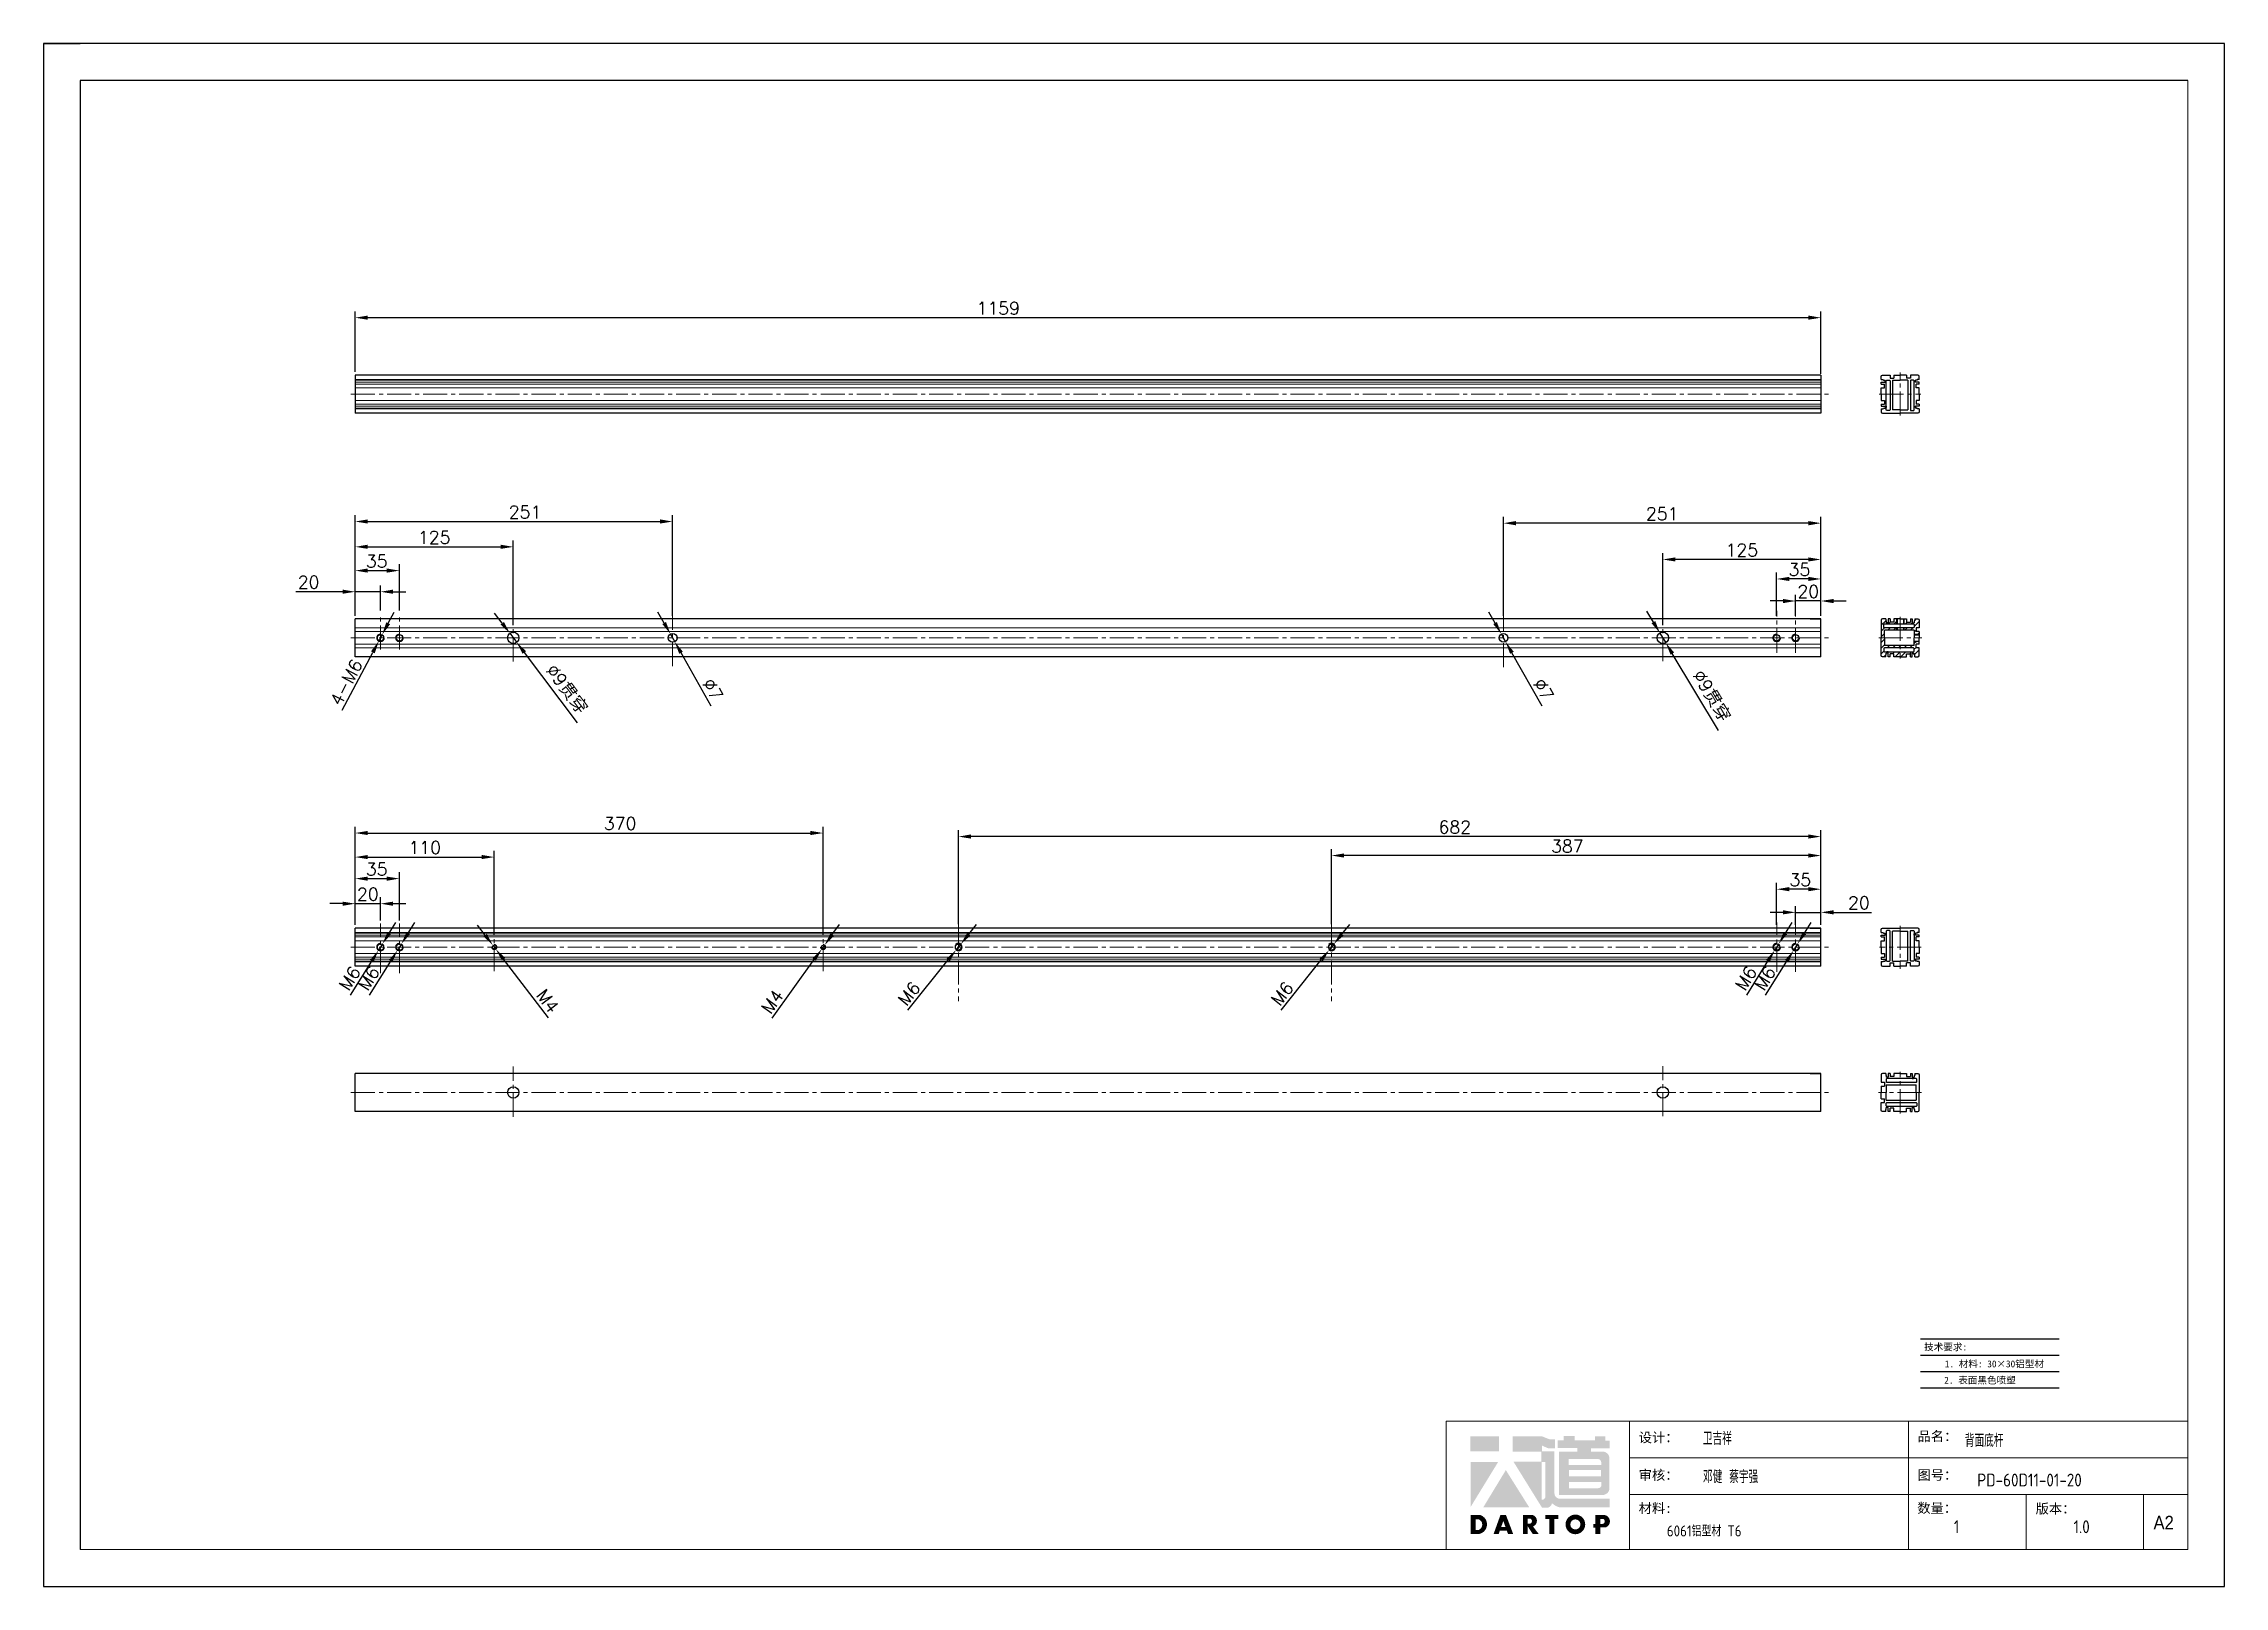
# Model space of a CAD drawing. Header units: millimetres. Extents: x -30327 to 34858, y 4015 to 75103.
# Drawn here: x 26326 to 28050, y 34374 to 35593 of the extents above; entities that cross this region are included whole.
import ezdxf
from ezdxf.enums import TextEntityAlignment as Align

# ---------------------------------------------------------------- set-up
doc = ezdxf.new("R2010")
doc.units = ezdxf.units.MM
doc.linetypes.add('CENTER2', pattern=[28.575, 19.05, -3.175, 3.175, -3.175])
doc.layers.add('A-TITLEBLOCK', color=7, linetype='Continuous', lineweight=18)
doc.layers.add('cen', color=1, linetype='CENTER2', lineweight=9)
for name, color, linetype in [('print', 30, 'Continuous'), ('red', 1, 'CENTER2'), ('yellow', 2, 'Continuous')]:
    doc.layers.add(name, color=color, linetype=linetype)
doc.styles.add('GB', font='GBENOR.SHX', dxfattribs={"bigfont": 'gbcbig.shx'})
doc.styles.add('HZ', font='')
doc.styles.add('SLDTEXTSTYLE0', font='simfang.ttf', dxfattribs={"bigfont": 'bigfont'})
doc.styles.add('SLDTEXTSTYLE1', font='Gothic.ttf', dxfattribs={"width": 0.913})
doc.styles.get("Standard").update_dxf_attribs({"font": 'txt', "bigfont": 'gbcbig.shx'})
doc.styles.get('HZ').set_extended_font_data('SimSun')
doc.dimstyles.new('1-4', dxfattribs={"dimscale": 4, "dimtxt": 2.5, "dimasz": 2.5, "dimexe": 1.25, "dimexo": 0.625, "dimtad": 1, "dimdsep": 46, "dimtxsty": 'Standard', "dimcen": 2.5, "dimadec": 0, "dimazin": 0, "dimtfac": 1, "dimtmove": 0, "dimatfit": 3, "dimfxl": 0, "dimarcsym": 0})

msp = doc.modelspace()

# ---------------------------------------------------------------- texts
at = {"style": 'HZ'}
for s, height, p in [('技术要求:', 5.41769, (27830.0118, 34562.8068)), ('    2. 表面黑色喷塑          ', 5.417685, (27868.2613, 34536.5627)), ('     1. 材料: 30×30铝型材  ', 5.417685, (27863.0555, 34549.4619))]:
    msp.add_text(s, height=height, dxfattribs=at).set_placement(p, align=Align.MIDDLE_CENTER)

# ---------------------------------------------------------------- blocks, each defined once
blk = doc.blocks.new('*D1599')
at = {"layer": 'Defpoints', "color": 0}
for p in [(26694.7, 35126.9), (26700.1, 35119.7)]:
    blk.add_point(p, dxfattribs=at)
at = {"layer": 'yellow', "color": 0, "lineweight": -2}
for p, q in [((26688.7, 35134.8), (26682.6, 35142.8)), ((26694.7, 35126.9), (26700.1, 35119.7)), ((26748.2, 35056.2), (26706.2, 35111.7))]:
    blk.add_line(p, q, dxfattribs=at)
at = {"layer": 'yellow', "color": 0}
for points in [[(26690, 35135.8), (26687.3, 35133.8), (26694.7, 35126.9)], [(26707.5, 35112.7), (26704.8, 35110.7), (26700.1, 35119.7)]]:
    blk.add_solid(points, dxfattribs=at)
at = {"layer": 'yellow', "color": 0, "lineweight": 9, "insert": (26739.6, 35082.5), "char_height": 10, "attachment_point": 5, "rotation": 307.1356}
blk.add_mtext('%%C9{\\fSimSun|b0|i0|c134|p2;贯穿}', dxfattribs=at)
blk = doc.blocks.new('*D1600')
at = {"layer": 'Defpoints', "color": 0}
for p in [(27711.4, 34906.3), (27711.4, 34893.9), (27731.4, 34893.9)]:
    blk.add_point(p, dxfattribs=at)
at = {"layer": 'yellow', "color": 0, "lineweight": -2}
for p, q in [((27701.4, 34906.3), (27691.4, 34906.3)), ((27711.4, 34896.4), (27711.4, 34911.3)), ((27711.4, 34906.3), (27731.4, 34906.3)), ((27731.4, 34896.4), (27731.4, 34911.3)), ((27741.4, 34906.3), (27771.4, 34906.3))]:
    blk.add_line(p, q, dxfattribs=at)
at = {"layer": 'yellow', "color": 0}
for points in [[(27701.4, 34908), (27701.4, 34904.7), (27711.4, 34906.3)], [(27741.4, 34908), (27741.4, 34904.7), (27731.4, 34906.3)]]:
    blk.add_solid(points, dxfattribs=at)
at = {"layer": 'yellow', "color": 0, "lineweight": 9, "insert": (27761.4, 34913.8), "char_height": 10, "attachment_point": 5}
blk.add_mtext('20', dxfattribs=at)
blk = doc.blocks.new('*D1601')
at = {"layer": 'Defpoints', "color": 0}
for p in [(27709.8, 34876.3), (27713, 34881.4)]:
    blk.add_point(p, dxfattribs=at)
at = {"layer": 'yellow', "color": 0, "lineweight": -2}
for p, q in [((27718.3, 34889.9), (27723.6, 34898.3)), ((27687.7, 34841), (27704.5, 34867.8)), ((27713, 34881.4), (27709.8, 34876.3))]:
    blk.add_line(p, q, dxfattribs=at)
at = {"layer": 'yellow', "color": 0}
for points in [[(27716.9, 34890.8), (27719.7, 34889), (27713, 34881.4)], [(27703.1, 34868.7), (27705.9, 34867), (27709.8, 34876.3)]]:
    blk.add_solid(points, dxfattribs=at)
at = {"layer": 'yellow', "color": 0, "lineweight": 9, "insert": (27687.1, 34854.2), "char_height": 10, "attachment_point": 5, "rotation": 57.9105}
blk.add_mtext('M6', dxfattribs=at)
blk = doc.blocks.new('*D1602')
at = {"layer": 'Defpoints', "color": 0}
for p in [(26591, 35120.6), (26593.8, 35125.9)]:
    blk.add_point(p, dxfattribs=at)
at = {"layer": 'yellow', "color": 0, "lineweight": -2}
for p, q in [((26598.5, 35134.8), (26603.2, 35143.6)), ((26562.1, 35066.1), (26586.3, 35111.8)), ((26593.8, 35125.9), (26591, 35120.6))]:
    blk.add_line(p, q, dxfattribs=at)
at = {"layer": 'yellow', "color": 0}
for points in [[(26597, 35135.5), (26600, 35134), (26593.8, 35125.9)], [(26584.9, 35112.6), (26587.8, 35111), (26591, 35120.6)]]:
    blk.add_solid(points, dxfattribs=at)
at = {"layer": 'yellow', "color": 0, "lineweight": 9, "insert": (26565.3, 35088.1), "char_height": 10, "attachment_point": 5, "rotation": 62.0761}
blk.add_mtext('4-M6', dxfattribs=at)
blk = doc.blocks.new('*D1603')
at = {"layer": 'Defpoints', "color": 0}
for p in [(27604.1, 35127.1), (27608.7, 35119.4)]:
    blk.add_point(p, dxfattribs=at)
at = {"layer": 'yellow', "color": 0, "lineweight": -2}
for p, q in [((27598.9, 35135.7), (27593.8, 35144.3)), ((27604.1, 35127.1), (27608.7, 35119.4)), ((27650.5, 35050.1), (27613.9, 35110.9))]:
    blk.add_line(p, q, dxfattribs=at)
at = {"layer": 'yellow', "color": 0}
for points in [[(27600.4, 35136.5), (27597.5, 35134.8), (27604.1, 35127.1)], [(27615.3, 35111.7), (27612.5, 35110), (27608.7, 35119.4)]]:
    blk.add_solid(points, dxfattribs=at)
at = {"layer": 'yellow', "color": 0, "lineweight": 9, "insert": (27644.8, 35077.2), "char_height": 10, "attachment_point": 5, "rotation": 301.0872}
blk.add_mtext('∅9{\\fSimSun|b0|i0|c134|p2;贯穿}', dxfattribs=at)
blk = doc.blocks.new('*D1604')
at = {"layer": 'Defpoints', "color": 0}
for p in [(27711.4, 35152.4), (27711.4, 35138.3), (27731.4, 35138.3)]:
    blk.add_point(p, dxfattribs=at)
at = {"layer": 'yellow', "color": 0, "lineweight": -2}
for p, q in [((27701.4, 35152.4), (27691.4, 35152.4)), ((27711.4, 35140.8), (27711.4, 35157.4)), ((27731.4, 35152.4), (27711.4, 35152.4)), ((27731.4, 35140.8), (27731.4, 35157.4)), ((27741.4, 35152.4), (27751.4, 35152.4))]:
    blk.add_line(p, q, dxfattribs=at)
at = {"layer": 'yellow', "color": 0}
for points in [[(27701.4, 35154), (27701.4, 35150.7), (27711.4, 35152.4)], [(27741.4, 35154), (27741.4, 35150.7), (27731.4, 35152.4)]]:
    blk.add_solid(points, dxfattribs=at)
at = {"layer": 'yellow', "color": 0, "lineweight": 9, "insert": (27721.4, 35159.9), "char_height": 10, "attachment_point": 5}
blk.add_mtext('20', dxfattribs=at)
blk = doc.blocks.new('*D1605')
at = {"layer": 'Defpoints', "color": 0}
for p in [(27606.4, 35185.2), (27606.4, 35130.7), (27731.4, 35138.3)]:
    blk.add_point(p, dxfattribs=at)
at = {"layer": 'yellow', "color": 0, "lineweight": -2}
for p, q in [((27606.4, 35133.2), (27606.4, 35190.2)), ((27721.4, 35185.2), (27616.4, 35185.2)), ((27731.4, 35140.8), (27731.4, 35190.2))]:
    blk.add_line(p, q, dxfattribs=at)
at = {"layer": 'yellow', "color": 0}
for points in [[(27616.4, 35186.9), (27616.4, 35183.6), (27606.4, 35185.2)], [(27721.4, 35186.9), (27721.4, 35183.6), (27731.4, 35185.2)]]:
    blk.add_solid(points, dxfattribs=at)
at = {"layer": 'yellow', "color": 0, "lineweight": 9, "insert": (27668.9, 35192.7), "char_height": 10, "attachment_point": 5}
blk.add_mtext('125', dxfattribs=at)
blk = doc.blocks.new('*D1606')
at = {"layer": 'Defpoints', "color": 0}
for p in [(26572.4, 35376.3), (26572.4, 35330.9), (27731.4, 35329.4)]:
    blk.add_point(p, dxfattribs=at)
at = {"layer": 'yellow', "color": 0, "lineweight": -2}
for p, q in [((26572.4, 35333.4), (26572.4, 35381.3)), ((27721.4, 35376.3), (26582.4, 35376.3)), ((27731.4, 35331.9), (27731.4, 35381.3))]:
    blk.add_line(p, q, dxfattribs=at)
at = {"layer": 'yellow', "color": 0}
for points in [[(26582.4, 35378), (26582.4, 35374.7), (26572.4, 35376.3)], [(27721.4, 35378), (27721.4, 35374.7), (27731.4, 35376.3)]]:
    blk.add_solid(points, dxfattribs=at)
at = {"layer": 'yellow', "color": 0, "lineweight": 9, "insert": (27080.9, 35383.8), "char_height": 10, "attachment_point": 5}
blk.add_mtext('1159', dxfattribs=at)
blk = doc.blocks.new('*D1607')
at = {"layer": 'Defpoints', "color": 0}
for p in [(26592.4, 34913.2), (26572.4, 34893.9), (26592.4, 34897.4)]:
    blk.add_point(p, dxfattribs=at)
at = {"layer": 'yellow', "color": 0, "lineweight": -2}
for p, q in [((26562.4, 34913.2), (26552.4, 34913.2)), ((26572.4, 34896.4), (26572.4, 34918.2)), ((26572.4, 34913.2), (26592.4, 34913.2)), ((26592.4, 34899.9), (26592.4, 34918.2)), ((26602.4, 34913.2), (26612.4, 34913.2))]:
    blk.add_line(p, q, dxfattribs=at)
at = {"layer": 'yellow', "color": 0}
for points in [[(26562.4, 34914.8), (26562.4, 34911.5), (26572.4, 34913.2)], [(26602.4, 34914.8), (26602.4, 34911.5), (26592.4, 34913.2)]]:
    blk.add_solid(points, dxfattribs=at)
at = {"layer": 'yellow', "color": 0, "lineweight": 9, "insert": (26582.4, 34920.7), "char_height": 10, "attachment_point": 5}
blk.add_mtext('20', dxfattribs=at)
blk = doc.blocks.new('*D1608')
at = {"layer": 'Defpoints', "color": 0}
for p in [(26592.4, 35159.7), (26572.4, 35138.3), (26592.4, 35142.3)]:
    blk.add_point(p, dxfattribs=at)
at = {"layer": 'yellow', "color": 0, "lineweight": -2}
for p, q in [((26572.4, 35140.8), (26572.4, 35164.7)), ((26592.4, 35144.8), (26592.4, 35164.7)), ((26562.4, 35159.7), (26525.6, 35159.7)), ((26592.4, 35159.7), (26572.4, 35159.7)), ((26602.4, 35159.7), (26612.4, 35159.7))]:
    blk.add_line(p, q, dxfattribs=at)
at = {"layer": 'yellow', "color": 0}
for points in [[(26562.4, 35161.4), (26562.4, 35158.1), (26572.4, 35159.7)], [(26602.4, 35161.4), (26602.4, 35158.1), (26592.4, 35159.7)]]:
    blk.add_solid(points, dxfattribs=at)
at = {"layer": 'yellow', "color": 0, "lineweight": 9, "insert": (26535.6, 35167.2), "char_height": 10, "attachment_point": 5}
blk.add_mtext('20', dxfattribs=at)
blk = doc.blocks.new('*D1609')
at = {"layer": 'Defpoints', "color": 0}
for p in [(26697.4, 35195.2), (26572.4, 35140.3), (26697.4, 35130.7)]:
    blk.add_point(p, dxfattribs=at)
at = {"layer": 'yellow', "color": 0, "lineweight": -2}
for p, q in [((26572.4, 35142.8), (26572.4, 35200.2)), ((26582.4, 35195.2), (26687.4, 35195.2)), ((26697.4, 35133.2), (26697.4, 35200.2))]:
    blk.add_line(p, q, dxfattribs=at)
at = {"layer": 'yellow', "color": 0}
for points in [[(26582.4, 35196.9), (26582.4, 35193.6), (26572.4, 35195.2)], [(26687.4, 35196.9), (26687.4, 35193.6), (26697.4, 35195.2)]]:
    blk.add_solid(points, dxfattribs=at)
at = {"layer": 'yellow', "color": 0, "lineweight": 9, "insert": (26634.9, 35202.7), "char_height": 10, "attachment_point": 5}
blk.add_mtext('125', dxfattribs=at)
blk = doc.blocks.new('*D1610')
at = {"layer": 'Defpoints', "color": 0}
for p in [(27344.4, 34951.2), (27344.4, 34894.5), (27731.4, 34893.9)]:
    blk.add_point(p, dxfattribs=at)
at = {"layer": 'yellow', "color": 0, "lineweight": -2}
for p, q in [((27344.4, 34897), (27344.4, 34956.2)), ((27731.4, 34896.4), (27731.4, 34956.2)), ((27721.4, 34951.2), (27354.4, 34951.2))]:
    blk.add_line(p, q, dxfattribs=at)
at = {"layer": 'yellow', "color": 0}
for points in [[(27354.4, 34952.9), (27354.4, 34949.6), (27344.4, 34951.2)], [(27721.4, 34952.9), (27721.4, 34949.6), (27731.4, 34951.2)]]:
    blk.add_solid(points, dxfattribs=at)
at = {"layer": 'yellow', "color": 0, "lineweight": 9, "insert": (27530.9, 34958.7), "char_height": 10, "attachment_point": 5}
blk.add_mtext('387', dxfattribs=at)
blk = doc.blocks.new('*D1611')
at = {"layer": 'Defpoints', "color": 0}
for p in [(27342.5, 34876.5), (27346.3, 34881.2)]:
    blk.add_point(p, dxfattribs=at)
at = {"layer": 'yellow', "color": 0, "lineweight": -2}
for p, q in [((27352.6, 34889), (27358.8, 34896.8)), ((27304.5, 34829), (27336.3, 34868.7)), ((27346.3, 34881.2), (27342.5, 34876.5))]:
    blk.add_line(p, q, dxfattribs=at)
at = {"layer": 'yellow', "color": 0}
for points in [[(27351.2, 34890), (27353.9, 34888), (27346.3, 34881.2)], [(27335, 34869.8), (27337.6, 34867.7), (27342.5, 34876.5)]]:
    blk.add_solid(points, dxfattribs=at)
at = {"layer": 'yellow', "color": 0, "lineweight": 9, "insert": (27305.4, 34842.2), "char_height": 10, "attachment_point": 5, "rotation": 51.296}
blk.add_mtext('M6', dxfattribs=at)
blk = doc.blocks.new('*D1612')
at = {"layer": 'Defpoints', "color": 0}
for p in [(26681.2, 34880.4), (26683.6, 34877.3)]:
    blk.add_point(p, dxfattribs=at)
at = {"layer": 'yellow', "color": 0, "lineweight": -2}
for p, q in [((26675.1, 34888.4), (26669.1, 34896.3)), ((26681.2, 34880.4), (26683.6, 34877.3)), ((26725.2, 34822.9), (26689.7, 34869.3))]:
    blk.add_line(p, q, dxfattribs=at)
at = {"layer": 'yellow', "color": 0}
for points in [[(26676.5, 34889.4), (26673.8, 34887.4), (26681.2, 34880.4)], [(26691, 34870.3), (26688.4, 34868.3), (26683.6, 34877.3)]]:
    blk.add_solid(points, dxfattribs=at)
at = {"layer": 'yellow', "color": 0, "lineweight": 9, "insert": (26724.6, 34836.1), "char_height": 10, "attachment_point": 5, "rotation": 307.4073}
blk.add_mtext('M4', dxfattribs=at)
blk = doc.blocks.new('*D1613')
at = {"layer": 'Defpoints', "color": 0}
for p in [(26682.4, 34950), (26572.4, 34893.9), (26682.4, 34886.3)]:
    blk.add_point(p, dxfattribs=at)
at = {"layer": 'yellow', "color": 0, "lineweight": -2}
for p, q in [((26572.4, 34896.4), (26572.4, 34955)), ((26682.4, 34888.8), (26682.4, 34955)), ((26582.4, 34950), (26672.4, 34950))]:
    blk.add_line(p, q, dxfattribs=at)
at = {"layer": 'yellow', "color": 0}
for points in [[(26582.4, 34951.7), (26582.4, 34948.4), (26572.4, 34950)], [(26672.4, 34951.7), (26672.4, 34948.4), (26682.4, 34950)]]:
    blk.add_solid(points, dxfattribs=at)
at = {"layer": 'yellow', "color": 0, "lineweight": 9, "insert": (26627.4, 34957.5), "char_height": 10, "attachment_point": 5}
blk.add_mtext('110', dxfattribs=at)
blk = doc.blocks.new('*D1614')
at = {"layer": 'Defpoints', "color": 0}
for p in [(26941.3, 34877.2), (26943.6, 34880.5)]:
    blk.add_point(p, dxfattribs=at)
at = {"layer": 'yellow', "color": 0, "lineweight": -2}
for p, q in [((26949.4, 34888.6), (26955.3, 34896.7)), ((26902.1, 34822.7), (26935.4, 34869.1)), ((26943.6, 34880.5), (26941.3, 34877.2))]:
    blk.add_line(p, q, dxfattribs=at)
at = {"layer": 'yellow', "color": 0}
for points in [[(26948.1, 34889.6), (26950.8, 34887.6), (26943.6, 34880.5)], [(26934.1, 34870.1), (26936.8, 34868.1), (26941.3, 34877.2)]]:
    blk.add_solid(points, dxfattribs=at)
at = {"layer": 'yellow', "color": 0, "lineweight": 9, "insert": (26902.3, 34835.9), "char_height": 10, "attachment_point": 5, "rotation": 54.3076}
blk.add_mtext('M4', dxfattribs=at)
blk = doc.blocks.new('*D1615')
at = {"layer": 'Defpoints', "color": 0}
for p in [(26942.4, 34969), (26572.4, 34893.9), (26942.4, 34886.3)]:
    blk.add_point(p, dxfattribs=at)
at = {"layer": 'yellow', "color": 0, "lineweight": -2}
for p, q in [((26572.4, 34896.4), (26572.4, 34974)), ((26942.4, 34888.8), (26942.4, 34974)), ((26582.4, 34969), (26932.4, 34969))]:
    blk.add_line(p, q, dxfattribs=at)
at = {"layer": 'yellow', "color": 0}
for points in [[(26582.4, 34970.7), (26582.4, 34967.4), (26572.4, 34969)], [(26932.4, 34970.7), (26932.4, 34967.4), (26942.4, 34969)]]:
    blk.add_solid(points, dxfattribs=at)
at = {"layer": 'yellow', "color": 0, "lineweight": 9, "insert": (26781.9, 34976.5), "char_height": 10, "attachment_point": 5}
blk.add_mtext('370', dxfattribs=at)
blk = doc.blocks.new('*D1616')
at = {"layer": 'Defpoints', "color": 0}
for p in [(26607.4, 35176.4), (26572.4, 35138.3), (26607.4, 35142.3)]:
    blk.add_point(p, dxfattribs=at)
at = {"layer": 'yellow', "color": 0, "lineweight": -2}
for p, q in [((26572.4, 35140.8), (26572.4, 35181.4)), ((26607.4, 35144.8), (26607.4, 35181.4)), ((26582.4, 35176.4), (26597.4, 35176.4))]:
    blk.add_line(p, q, dxfattribs=at)
at = {"layer": 'yellow', "color": 0}
for points in [[(26582.4, 35178.1), (26582.4, 35174.8), (26572.4, 35176.4)], [(26597.4, 35178.1), (26597.4, 35174.8), (26607.4, 35176.4)]]:
    blk.add_solid(points, dxfattribs=at)
at = {"layer": 'yellow', "color": 0, "lineweight": 9, "insert": (26589.4, 35183.9), "char_height": 10, "attachment_point": 5}
blk.add_mtext('35', dxfattribs=at)
blk = doc.blocks.new('*D1617')
at = {"layer": 'Defpoints', "color": 0}
for p in [(27696.4, 35169.8), (27696.4, 35138.3), (27731.4, 35138.3)]:
    blk.add_point(p, dxfattribs=at)
at = {"layer": 'yellow', "color": 0, "lineweight": -2}
for p, q in [((27696.4, 35140.8), (27696.4, 35174.8)), ((27721.4, 35169.8), (27706.4, 35169.8)), ((27731.4, 35140.8), (27731.4, 35174.8))]:
    blk.add_line(p, q, dxfattribs=at)
at = {"layer": 'yellow', "color": 0}
for points in [[(27706.4, 35171.5), (27706.4, 35168.2), (27696.4, 35169.8)], [(27721.4, 35171.5), (27721.4, 35168.2), (27731.4, 35169.8)]]:
    blk.add_solid(points, dxfattribs=at)
at = {"layer": 'yellow', "color": 0, "lineweight": 9, "insert": (27714.4, 35177.3), "char_height": 10, "attachment_point": 5}
blk.add_mtext('35', dxfattribs=at)
blk = doc.blocks.new('*D1618')
at = {"layer": 'Defpoints', "color": 0}
for p in [(26823.4, 35215.2), (26572.4, 35138.3), (26823.4, 35138.3)]:
    blk.add_point(p, dxfattribs=at)
at = {"layer": 'yellow', "color": 0, "lineweight": -2}
for p, q in [((26572.4, 35140.8), (26572.4, 35220.2)), ((26582.4, 35215.2), (26813.4, 35215.2)), ((26823.4, 35140.8), (26823.4, 35220.2))]:
    blk.add_line(p, q, dxfattribs=at)
at = {"layer": 'yellow', "color": 0}
for points in [[(26582.4, 35216.9), (26582.4, 35213.6), (26572.4, 35215.2)], [(26813.4, 35216.9), (26813.4, 35213.6), (26823.4, 35215.2)]]:
    blk.add_solid(points, dxfattribs=at)
at = {"layer": 'yellow', "color": 0, "lineweight": 9, "insert": (26706.7, 35222.7), "char_height": 10, "attachment_point": 5}
blk.add_mtext('251', dxfattribs=at)
blk = doc.blocks.new('*D1619')
at = {"layer": 'Defpoints', "color": 0}
for p in [(27480.4, 35213.9), (27480.4, 35138.3), (27731.4, 35138.3)]:
    blk.add_point(p, dxfattribs=at)
at = {"layer": 'yellow', "color": 0, "lineweight": -2}
for p, q in [((27480.4, 35140.8), (27480.4, 35218.9)), ((27721.4, 35213.9), (27490.4, 35213.9)), ((27731.4, 35140.8), (27731.4, 35218.9))]:
    blk.add_line(p, q, dxfattribs=at)
at = {"layer": 'yellow', "color": 0}
for points in [[(27490.4, 35215.6), (27490.4, 35212.2), (27480.4, 35213.9)], [(27721.4, 35215.6), (27721.4, 35212.2), (27731.4, 35213.9)]]:
    blk.add_solid(points, dxfattribs=at)
at = {"layer": 'yellow', "color": 0, "lineweight": 9, "insert": (27605.9, 35221.4), "char_height": 10, "attachment_point": 5}
blk.add_mtext('251', dxfattribs=at)
blk = doc.blocks.new('*D1620')
at = {"layer": 'Defpoints', "color": 0}
for p in [(26821.7, 35126.3), (26825.1, 35120.2)]:
    blk.add_point(p, dxfattribs=at)
at = {"layer": 'yellow', "color": 0, "lineweight": -2}
for p, q in [((26816.8, 35135), (26811.8, 35143.7)), ((26821.7, 35126.3), (26825.1, 35120.2)), ((26853.9, 35069.4), (26830.1, 35111.5))]:
    blk.add_line(p, q, dxfattribs=at)
at = {"layer": 'yellow', "color": 0}
for points in [[(26818.2, 35135.8), (26815.3, 35134.2), (26821.7, 35126.3)], [(26831.5, 35112.3), (26828.6, 35110.7), (26825.1, 35120.2)]]:
    blk.add_solid(points, dxfattribs=at)
at = {"layer": 'yellow', "color": 0, "lineweight": 9, "insert": (26855.1, 35082.5), "char_height": 10, "attachment_point": 5, "rotation": 299.5252}
blk.add_mtext('%%C7', dxfattribs=at)
blk = doc.blocks.new('*D1621')
at = {"layer": 'Defpoints', "color": 0}
for p in [(27478.7, 35126.3), (27482.1, 35120.2)]:
    blk.add_point(p, dxfattribs=at)
at = {"layer": 'yellow', "color": 0, "lineweight": -2}
for p, q in [((27473.8, 35135), (27468.8, 35143.7)), ((27478.7, 35126.3), (27482.1, 35120.2)), ((27510.9, 35069.4), (27487.1, 35111.5))]:
    blk.add_line(p, q, dxfattribs=at)
at = {"layer": 'yellow', "color": 0}
for points in [[(27475.2, 35135.8), (27472.3, 35134.2), (27478.7, 35126.3)], [(27488.5, 35112.3), (27485.6, 35110.7), (27482.1, 35120.2)]]:
    blk.add_solid(points, dxfattribs=at)
at = {"layer": 'yellow', "color": 0, "lineweight": 9, "insert": (27512.1, 35082.5), "char_height": 10, "attachment_point": 5, "rotation": 299.5252}
blk.add_mtext('%%C7', dxfattribs=at)
blk = doc.blocks.new('*D1622')
at = {"layer": 'Defpoints', "color": 0}
for p in [(26590.8, 34876.3), (26594, 34881.4)]:
    blk.add_point(p, dxfattribs=at)
at = {"layer": 'yellow', "color": 0, "lineweight": -2}
for p, q in [((26599.3, 34889.9), (26604.6, 34898.3)), ((26568.7, 34841), (26585.5, 34867.8)), ((26594, 34881.4), (26590.8, 34876.3))]:
    blk.add_line(p, q, dxfattribs=at)
at = {"layer": 'yellow', "color": 0}
for points in [[(26597.9, 34890.8), (26600.7, 34889), (26594, 34881.4)], [(26584.1, 34868.7), (26586.9, 34867), (26590.8, 34876.3)]]:
    blk.add_solid(points, dxfattribs=at)
at = {"layer": 'yellow', "color": 0, "lineweight": 9, "insert": (26568.1, 34854.2), "char_height": 10, "attachment_point": 5, "rotation": 57.9105}
blk.add_mtext('M6', dxfattribs=at)
blk = doc.blocks.new('*D1623')
at = {"layer": 'Defpoints', "color": 0}
for p in [(26607.4, 34933), (26572.4, 34893.9), (26607.4, 34897.4)]:
    blk.add_point(p, dxfattribs=at)
at = {"layer": 'yellow', "color": 0, "lineweight": -2}
for p, q in [((26572.4, 34896.4), (26572.4, 34938)), ((26607.4, 34899.9), (26607.4, 34938)), ((26582.4, 34933), (26597.4, 34933))]:
    blk.add_line(p, q, dxfattribs=at)
at = {"layer": 'yellow', "color": 0}
for points in [[(26582.4, 34934.6), (26582.4, 34931.3), (26572.4, 34933)], [(26597.4, 34934.6), (26597.4, 34931.3), (26607.4, 34933)]]:
    blk.add_solid(points, dxfattribs=at)
at = {"layer": 'yellow', "color": 0, "lineweight": 9, "insert": (26589.4, 34940.5), "char_height": 10, "attachment_point": 5}
blk.add_mtext('35', dxfattribs=at)
blk = doc.blocks.new('*D1624')
at = {"layer": 'Defpoints', "color": 0}
for p in [(26605.8, 34876.3), (26609, 34881.4)]:
    blk.add_point(p, dxfattribs=at)
at = {"layer": 'yellow', "color": 0, "lineweight": -2}
for p, q in [((26614.3, 34889.9), (26619.6, 34898.3)), ((26583.7, 34841), (26600.5, 34867.8)), ((26609, 34881.4), (26605.8, 34876.3))]:
    blk.add_line(p, q, dxfattribs=at)
at = {"layer": 'yellow', "color": 0}
for points in [[(26612.9, 34890.8), (26615.7, 34889), (26609, 34881.4)], [(26599.1, 34868.7), (26601.9, 34867), (26605.8, 34876.3)]]:
    blk.add_solid(points, dxfattribs=at)
at = {"layer": 'yellow', "color": 0, "lineweight": 9, "insert": (26583.1, 34854.2), "char_height": 10, "attachment_point": 5, "rotation": 57.9105}
blk.add_mtext('M6', dxfattribs=at)
blk = doc.blocks.new('*D1625')
at = {"layer": 'Defpoints', "color": 0}
for p in [(27696.4, 34924.6), (27696.4, 34893.9), (27731.4, 34893.9)]:
    blk.add_point(p, dxfattribs=at)
at = {"layer": 'yellow', "color": 0, "lineweight": -2}
for p, q in [((27696.4, 34896.4), (27696.4, 34929.6)), ((27721.4, 34924.6), (27706.4, 34924.6)), ((27731.4, 34896.4), (27731.4, 34929.6))]:
    blk.add_line(p, q, dxfattribs=at)
at = {"layer": 'yellow', "color": 0}
for points in [[(27706.4, 34926.3), (27706.4, 34923), (27696.4, 34924.6)], [(27721.4, 34926.3), (27721.4, 34923), (27731.4, 34924.6)]]:
    blk.add_solid(points, dxfattribs=at)
at = {"layer": 'yellow', "color": 0, "lineweight": 9, "insert": (27715.1, 34932.1), "char_height": 10, "attachment_point": 5}
blk.add_mtext('35', dxfattribs=at)
blk = doc.blocks.new('*D1626')
at = {"layer": 'Defpoints', "color": 0}
for p in [(27694.8, 34876.3), (27698, 34881.4)]:
    blk.add_point(p, dxfattribs=at)
at = {"layer": 'yellow', "color": 0, "lineweight": -2}
for p, q in [((27703.3, 34889.9), (27708.6, 34898.3)), ((27672.7, 34841), (27689.5, 34867.8)), ((27698, 34881.4), (27694.8, 34876.3))]:
    blk.add_line(p, q, dxfattribs=at)
at = {"layer": 'yellow', "color": 0}
for points in [[(27701.9, 34890.8), (27704.7, 34889), (27698, 34881.4)], [(27688.1, 34868.7), (27690.9, 34867), (27694.8, 34876.3)]]:
    blk.add_solid(points, dxfattribs=at)
at = {"layer": 'yellow', "color": 0, "lineweight": 9, "insert": (27672.1, 34854.2), "char_height": 10, "attachment_point": 5, "rotation": 57.9105}
blk.add_mtext('M6', dxfattribs=at)
blk = doc.blocks.new('*D1627')
at = {"layer": 'Defpoints', "color": 0}
for p in [(27047.5, 34876.5), (27051.3, 34881.2)]:
    blk.add_point(p, dxfattribs=at)
at = {"layer": 'yellow', "color": 0, "lineweight": -2}
for p, q in [((27057.6, 34889), (27063.8, 34896.8)), ((27009.5, 34829), (27041.3, 34868.7)), ((27051.3, 34881.2), (27047.5, 34876.5))]:
    blk.add_line(p, q, dxfattribs=at)
at = {"layer": 'yellow', "color": 0}
for points in [[(27056.2, 34890), (27058.9, 34888), (27051.3, 34881.2)], [(27040, 34869.8), (27042.6, 34867.7), (27047.5, 34876.5)]]:
    blk.add_solid(points, dxfattribs=at)
at = {"layer": 'yellow', "color": 0, "lineweight": 9, "insert": (27010.4, 34842.2), "char_height": 10, "attachment_point": 5, "rotation": 51.296}
blk.add_mtext('M6', dxfattribs=at)
blk = doc.blocks.new('*D1628')
at = {"layer": 'Defpoints', "color": 0}
for p in [(27049.4, 34966.2), (27049.4, 34894.5), (27731.4, 34893.9)]:
    blk.add_point(p, dxfattribs=at)
at = {"layer": 'yellow', "color": 0, "lineweight": -2}
for p, q in [((27049.4, 34897), (27049.4, 34971.2)), ((27731.4, 34896.4), (27731.4, 34971.2)), ((27721.4, 34966.2), (27059.4, 34966.2))]:
    blk.add_line(p, q, dxfattribs=at)
at = {"layer": 'yellow', "color": 0}
for points in [[(27059.4, 34967.9), (27059.4, 34964.6), (27049.4, 34966.2)], [(27721.4, 34967.9), (27721.4, 34964.6), (27731.4, 34966.2)]]:
    blk.add_solid(points, dxfattribs=at)
at = {"layer": 'yellow', "color": 0, "lineweight": 9, "insert": (27441.9, 34973.7), "char_height": 10, "attachment_point": 5}
blk.add_mtext('682', dxfattribs=at)
blk = doc.blocks.new('Dartop Logo')
at = {"true_color": 0xc40018}
h = blk.add_hatch(color=12, dxfattribs=at)
h.set_gradient(color1=(196, 0, 24), color2=(196, 0, 24), tint=1)
h.paths.add_polyline_path([(30.39, -3.87), (33.08, -5.04), (35.99, -5.04), (35.99, -1.19), (33.59, -1.19), (30.46, 0.05), (17.94, 0.05), (17.94, -6.46), (30.12, -6.46), (30.12, -6.59), (30.12, -10.75), (18.31, -10.75), (30.46, -30.31), (32.87, -30.31, 0.279375), (34.63, -28.6), (34.63, -28.51), (34.84, -28.51, 0.143145), (38.15, -30.2), (59.27, -30.2), (59.27, -26.49), (38.06, -26.49, -0.414214), (35.75, -24.18), (35.75, -6.26), (30.39, -6.26)])
h.paths.add_polyline_path([(30.25, -10.84), (31.8, -10.84), (31.8, -26.02, -0.088936), (30.9, -26.94), (30.24, -26.94)], flags=16)
h = blk.add_hatch(color=12, dxfattribs=at)
h.set_gradient(color1=(196, 0, 24), color2=(196, 0, 24), tint=1)
h.paths.add_polyline_path([(59.24, -1.73), (57.36, -1.73), (57.36, 0.06), (53.06, 0.06), (53.06, -1.64), (44.29, -1.64), (44.29, 0.15), (39.7, 0.15), (39.7, -1.67), (37.16, -1.67), (37.16, -4.97), (45.54, -4.97), (45.54, -6.42), (37.73, -6.42), (37.73, -24.88), (56.26, -24.88, 0.414214), (59.15, -21.99), (59.15, -9.35, 0.414214), (56.26, -6.46), (51.36, -6.46), (51.36, -5.03), (59.24, -5.03)])
h.paths.add_polyline_path([(54.21, -9.59, -0.414214), (55.66, -11.04), (55.66, -12.1), (41.79, -12.1), (41.79, -9.59)], flags=16)
h.paths.add_polyline_path([(55.57, -14.33), (55.57, -17.01), (41.88, -17.01), (41.88, -14.33)], flags=16)
h.paths.add_polyline_path([(55.75, -19.43), (55.75, -20.57, -0.414214), (54.3, -22.02), (41.88, -22.02), (41.88, -19.43)], flags=16)
h = blk.add_hatch(color=12, dxfattribs=at)
h.set_gradient(color1=(196, 0, 24), color2=(196, 0, 24), tint=1)
h.paths.add_polyline_path([(12.18, 0), (0, 0), (0, -6.37), (12.18, -6.37)])
h = blk.add_hatch(color=12, dxfattribs=at)
h.set_gradient(color1=(196, 0, 24), color2=(196, 0, 24), tint=1)
h.paths.add_polyline_path([(11.79, -10.83), (0.03, -10.83), (0.03, -30.03)])
h = blk.add_hatch(color=12, dxfattribs=at)
h.set_gradient(color1=(196, 0, 24), color2=(196, 0, 24), tint=1)
h.paths.add_polyline_path([(15.05, -14.31), (5.44, -30.15), (25.01, -30.15)])
at = {"true_color": 0x646464}
h = blk.add_hatch(color=251, dxfattribs=at)
h.set_gradient(color1=(100, 100, 100), color2=(100, 100, 100), tint=1)
h.paths.add_polyline_path([(4.15, -33.43), (0.11, -33.43), (0.11, -41.5), (3.51, -41.5, 0.793016)])
h.paths.add_polyline_path([(3.57, -39.73), (2.16, -39.73), (2.16, -35.19), (3.42, -35.19, -0.671361)], flags=16)
h = blk.add_hatch(color=251, dxfattribs=at)
h.set_gradient(color1=(100, 100, 100), color2=(100, 100, 100), tint=1)
h.paths.add_polyline_path([(15.08, -33.36), (12.78, -33.36), (9.82, -41.51), (12, -41.51), (12.51, -40.06), (15.46, -40.06), (15.99, -41.52), (18.19, -41.52)])
h.paths.add_polyline_path([(14.9, -38.51), (13.07, -38.51), (13.97, -35.95)], flags=16)
h = blk.add_hatch(color=251, dxfattribs=at)
h.set_gradient(color1=(100, 100, 100), color2=(100, 100, 100), tint=1)
h.paths.add_polyline_path([(26.27, -33.36), (22.3, -33.36), (22.3, -41.51), (24.4, -41.51), (24.4, -38.28), (26.55, -41.54), (29.09, -41.54), (26.61, -38.3, 0.744055)])
h.paths.add_polyline_path([(24.38, -37.08), (24.38, -34.94), (25.32, -34.94, -0.796809), (25.3, -37.08)], flags=16)
h = blk.add_hatch(color=251, dxfattribs=at)
h.set_gradient(color1=(100, 100, 100), color2=(100, 100, 100), tint=1)
h.paths.add_polyline_path([(37.44, -33.4), (31.88, -33.4), (31.88, -35.16), (33.61, -35.16), (33.61, -41.52), (35.69, -41.52), (35.69, -35.16), (37.44, -35.16)])
h = blk.add_hatch(color=251, dxfattribs=at)
h.set_gradient(color1=(100, 100, 100), color2=(100, 100, 100), tint=1)
h.paths.add_polyline_path([(40.46, -37.41, 1), (48.83, -37.41, 1)])
h.paths.add_polyline_path([(46.8, -37.41, -1), (42.5, -37.41, -1)], flags=16)
h = blk.add_hatch(color=251, dxfattribs=at)
h.set_gradient(color1=(100, 100, 100), color2=(100, 100, 100), tint=1)
h.paths.add_polyline_path([(56.85, -33.38), (56.73, -33.38), (53.19, -33.38), (53.19, -37.19), (52.26, -37.19), (52.26, -38.73), (53.18, -38.73), (53.18, -41.5), (55.24, -41.5), (55.24, -38.72), (57.51, -38.72, 0.812304)])
h.paths.add_polyline_path([(55.21, -37.18), (55.21, -35.05), (56.39, -35.05, -0.778213), (56.27, -37.18)], flags=16)
blk = doc.blocks.new('DT-A2-TITLE')
for p, q in [((594, 420), (0, 420)), ((0, 420), (0, 420)), ((0, 420), (0, 0)), ((0, 420), (10, 420)), ((594, 0), (594, 420)), ((10, 410), (10, 10)), ((584, 410), (10, 410))]:
    blk.add_line(p, q)
at = {"layer": 'A-TITLEBLOCK', "color": 7}
for p, q in [((584, 410), (584, 10)), ((594, 0), (594, 297)), ((382, 10), (382, 45)), ((584, 45), (382, 45)), ((432, 45), (432, 10)), ((508, 45), (508, 10)), ((584, 35), (432, 35)), ((432, 25), (584.08, 25)), ((540, 10), (540, 25)), ((572, 10), (572, 25)), ((10, 10), (584, 10)), ((0, 0), (594, 0))]:
    blk.add_line(p, q, dxfattribs=at)
at = {"layer": 'A-TITLEBLOCK', "xscale": 0.6400000000000001, "yscale": 0.6400000000000001, "zscale": 0.6400000000000001}
blk.add_blockref('Dartop Logo', (388.65, 40.81), dxfattribs=at)
at = {"style": 'GB'}
for tag, p, height in [('#设计', (451.96, 38.52), 3.5), ('#品名', (523.32, 37.95), 3.5), ('#审核', (451.99, 28.1), 3.5), ('#图号', (526.67, 27.2), 3.5), ('#数量', (520.33, 14.51), 3.5), ('#版本', (552.92, 14.47), 3.5), ('#材料说明', (442.15, 13.59), 3)]:
    blk.add_attdef(tag, p, '', height=height, dxfattribs=at)
at = {"layer": 'A-TITLEBLOCK', "color": 7, "attachment_point": 1}
for s, insert, char_height, style in [('设计：', (434.47, 41.87), 2.646, 'SLDTEXTSTYLE0'), ('品名：', (510.43, 42.19), 2.646, 'SLDTEXTSTYLE0'), ('审核：', (434.47, 31.64), 2.646, 'SLDTEXTSTYLE0'), ('图号：', (510.4, 31.66), 2.646, 'SLDTEXTSTYLE0'), ('材料:', (434.47, 22.62), 2.646, 'SLDTEXTSTYLE0'), ('数量：', (510.35, 22.64), 2.646, 'SLDTEXTSTYLE0'), ('版本：', (542.59, 22.48), 2.646, 'SLDTEXTSTYLE0'), ('A2', (574.7, 19.21), 3.704, 'SLDTEXTSTYLE1')]:
    blk.add_mtext(s, dxfattribs=dict(at, insert=insert, char_height=char_height, style=style))

# ---------------------------------------------------------------- dimensions: what is measured, and where the dimension line sits
at = {"layer": 'yellow', "lineweight": 9}
for base, p1, p2, angle, picture, middle in [((26572.4217, 35376.3408), (27731.4217, 35329.3831), (26572.4217, 35330.8831), 180, '*D1606', (27080.9217, 35376.3408)), ((27606.4217, 35185.2336), (27731.4217, 35138.2718), (27606.4217, 35130.7395), 180, '*D1605', (27668.9217, 35185.2336)), ((27696.4217, 35169.8283), (27731.4217, 35138.2718), (27696.4217, 35138.2718), 180, '*D1617', (27714.4217, 35169.8283)), ((27711.4217, 35152.3631), (27731.4217, 35138.2718), (27711.4217, 35138.2718), 180, '*D1604', (27721.4217, 35152.3631)), ((26942.4217, 34969.0354), (26572.4217, 34893.8566), (26942.4217, 34886.3243), 0, '*D1615', (26781.9217, 34969.0354)), ((27049.4217, 34966.2197), (27731.4217, 34893.8566), (27049.4217, 34894.4816), 0, '*D1628', (27441.9217, 34966.2197)), ((26682.4217, 34950.0433), (26572.4217, 34893.8566), (26682.4217, 34886.3243), 0, '*D1613', (26627.4217, 34950.0433)), ((27344.4217, 34951.2197), (27731.4217, 34893.8566), (27344.4217, 34894.4816), 0, '*D1610', (27530.9217, 34951.2197)), ((26607.4217, 34932.9785), (26572.4217, 34893.8566), (26607.4217, 34897.4428), 0, '*D1623', (26589.4217, 34932.9785)), ((27696.4217, 34924.642), (27731.4217, 34893.8566), (27696.4217, 34893.8566), 180, '*D1625', (27715.1226, 34924.642)), ((26592.4217, 34913.17), (26572.4217, 34893.8566), (26592.4217, 34897.4428), 0, '*D1607', (26582.4217, 34913.17)), ((27711.4217, 34906.3498), (27731.4217, 34893.8566), (27711.4217, 34893.8566), 180, '*D1600', (27761.4217, 34906.3498))]:
    dim = msp.add_linear_dim(base=base, p1=p1, p2=p2, angle=angle, dimstyle='1-4', dxfattribs=at)
    dim.commit()
    dim.dimension.update_dxf_attribs({"geometry": picture, "text_midpoint": middle, "dimtype": 160})
for base, p1, p2, picture, middle in [((26823.4217, 35215.217), (26572.4217, 35138.2718), (26823.4217, 35138.2718), '*D1618', (26706.7415, 35215.217)), ((27480.4217, 35213.9016), (27731.4217, 35138.2718), (27480.4217, 35138.2718), '*D1619', (27605.9217, 35213.9016)), ((26697.4217, 35195.2483), (26572.4217, 35140.2718), (26697.4217, 35130.7395), '*D1609', (26634.9217, 35195.2483)), ((26607.4217, 35176.4445), (26572.4217, 35138.2718), (26607.4217, 35142.3304), '*D1616', (26589.4217, 35176.4445)), ((26592.4217, 35159.7228), (26572.4217, 35138.2718), (26592.4217, 35142.3304), '*D1608', (26535.629, 35159.7228))]:
    dim = msp.add_linear_dim(base=base, p1=p1, p2=p2, dimstyle='1-4', dxfattribs=at)
    dim.commit()
    dim.dimension.update_dxf_attribs({"geometry": picture, "text_midpoint": middle, "dimtype": 160})
for p1, p2, text, picture, middle in [((26593.8266, 35125.9225), (26591.0168, 35120.6211), '4-M6', '*D1602', (26565.2678, 35088.0542)), ((26594.0154, 34881.3983), (26590.828, 34876.315), 'M6', '*D1622', (26568.0938, 34854.1767)), ((26609.0154, 34881.3983), (26605.828, 34876.315), 'M6', '*D1624', (26583.0938, 34854.1767)), ((27698.0154, 34881.3983), (27694.828, 34876.315), 'M6', '*D1626', (27672.0938, 34854.1767)), ((27713.0154, 34881.3983), (27709.828, 34876.315), 'M6', '*D1601', (27687.0938, 34854.1767))]:
    dim = msp.add_diameter_dim_2p(p1=p1, p2=p2, text=text, dimstyle='1-4', dxfattribs=at)
    dim.commit()
    dim.dimension.update_dxf_attribs({"geometry": picture, "text_midpoint": middle})
for p1, p2, text, picture, middle in [((26821.6969, 35126.3173), (26825.1465, 35120.2263), '%%C7', '*D1620', (26848.5821, 35078.8466)), ((27478.6969, 35126.3173), (27482.1465, 35120.2263), '%%C7', '*D1621', (27505.5821, 35078.8466)), ((27604.0982, 35127.1255), (27608.7452, 35119.4181), '<>{\\fSimSun|b0|i0|c134|p2;贯穿}', '*D1603', (27636.9954, 35072.5637)), ((26694.705, 35126.8592), (26700.1384, 35119.6843), '%%C9{\\fSimSun|b0|i0|c134|p2;贯穿}', '*D1599', (26732.4061, 35077.0738)), ((26681.2067, 34880.4453), (26683.6367, 34877.268), 'M4', '*D1612', (26718.6276, 34831.5137)), ((26943.5886, 34880.481), (26941.2548, 34877.2323), 'M4', '*D1614', (26908.4119, 34831.5137)), ((27051.2976, 34881.1978), (27047.5458, 34876.5155), 'M6', '*D1627', (27016.2809, 34837.4961)), ((27346.2976, 34881.1978), (27342.5458, 34876.5155), 'M6', '*D1611', (27311.2809, 34837.4961))]:
    dim = msp.add_diameter_dim_2p(p1=p1, p2=p2, text=text, dimstyle='1-4', dxfattribs=at)
    dim.commit()
    dim.dimension.update_dxf_attribs({"geometry": picture, "text_midpoint": middle, "dimtype": 163})

# ---------------------------------------------------------------- hatches: boundary and pattern name
at = {"layer": 'yellow', "lineweight": 9}
h = msp.add_hatch(dxfattribs=at)
h.set_pattern_fill('ANSI31', color=256, style=0)
h.set_pattern_definition([(45, (26939.6784, 34334.141), (-2.245064, 2.245064), [])])
h.paths.add_polyline_path([(27806.6239, 35131.2718), (27809.1239, 35131.2718), (27809.1239, 35137.2718, 0.414213562), (27808.1239, 35138.2718), (27805.6239, 35138.2718), (27805.6239, 35136.7718, 0.414213562), (27805.1239, 35136.2718), (27805.1239, 35135.7718), (27805.1239, 35135.2718), (27803.6239, 35135.2718), (27803.6239, 35138.2718), (27802.1239, 35138.2718), (27802.1239, 35135.7718), (27799.1239, 35135.7718), (27799.1239, 35138.2718), (27797.1239, 35138.2718), (27797.1239, 35134.2718), (27804.6239, 35134.2718, -0.414213562), (27805.1239, 35133.7718), (27805.1239, 35131.7718, -0.414213562), (27804.6239, 35131.2718), (27797.1239, 35131.2718), (27797.1239, 35129.2718), (27805.1239, 35129.2718), (27805.1239, 35128.2718), (27805.1239, 35126.2718), (27809.1239, 35126.2718), (27809.1239, 35128.2718), (27806.6239, 35128.2718)])
h.paths.add_polyline_path([(27791.1239, 35131.2718), (27781.6239, 35131.2718, -0.414213562), (27781.1239, 35131.7718), (27781.1239, 35133.7718, -0.414213562), (27781.6239, 35134.2718), (27791.1239, 35134.2718), (27791.1239, 35138.2718), (27789.1239, 35138.2718), (27789.1239, 35135.7718), (27786.1239, 35135.7718), (27786.1239, 35138.2718), (27784.6239, 35138.2718), (27784.6239, 35135.2718), (27783.1239, 35135.2718), (27783.1239, 35135.7718), (27783.1239, 35136.2718, 0.414213562), (27782.6239, 35136.7718), (27782.6239, 35138.2718), (27780.1239, 35138.2718, 0.414213562), (27779.1239, 35137.2718), (27779.1239, 35123.2718), (27781.6239, 35123.2718), (27781.6239, 35129.2718), (27791.1239, 35129.2718)])
h.paths.add_polyline_path([(27794.1239, 35117.2718), (27781.6239, 35117.2718), (27781.6239, 35123.2718), (27779.1239, 35123.2718), (27779.1239, 35109.2718, 0.414213562), (27780.1239, 35108.2718), (27782.6239, 35108.2718), (27782.6239, 35109.7718, 0.414213562), (27783.1239, 35110.2718), (27783.1239, 35110.7718), (27783.1239, 35111.2718), (27784.6239, 35111.2718), (27784.6239, 35108.2718), (27786.1239, 35108.2718), (27786.1239, 35110.7718), (27789.1239, 35110.7718), (27789.1239, 35108.2718), (27794.1239, 35108.2718), (27794.1239, 35112.2718), (27781.6239, 35112.2718, -0.414213562), (27781.1239, 35112.7718), (27781.1239, 35114.7718, -0.414213562), (27781.6239, 35115.2718), (27794.1239, 35115.2718)])
h.paths.add_polyline_path([(27806.6239, 35118.2718), (27809.1239, 35118.2718), (27809.1239, 35120.2718), (27805.1239, 35120.2718), (27805.1239, 35118.2718), (27805.1239, 35117.2718), (27794.1239, 35117.2718), (27794.1239, 35115.2718), (27804.6239, 35115.2718, -0.414213562), (27805.1239, 35114.7718), (27805.1239, 35112.7718, -0.414213562), (27804.6239, 35112.2718), (27803.6239, 35112.2718), (27794.1239, 35112.2718), (27794.1239, 35108.2718), (27799.1239, 35108.2718), (27799.1239, 35110.7718), (27802.1239, 35110.7718), (27802.1239, 35108.2718), (27803.6239, 35108.2718), (27803.6239, 35111.2718), (27805.1239, 35111.2718), (27805.1239, 35110.7718), (27805.1239, 35110.2718, 0.414213562), (27805.6239, 35109.7718), (27805.6239, 35108.2718), (27808.1239, 35108.2718, 0.414213562), (27809.1239, 35109.2718), (27809.1239, 35115.2718), (27806.6239, 35115.2718)])
h.paths.add_polyline_path([(27809.1239, 35120.7718), (27805.1239, 35120.7718), (27805.1239, 35120.2718), (27809.1239, 35120.2718)])
h.paths.add_polyline_path([(27809.1239, 35126.2718), (27805.1239, 35126.2718), (27805.1239, 35125.7718), (27809.1239, 35125.7718)])
h.paths.add_polyline_path([(27797.1239, 35131.2718), (27796.6239, 35131.2718), (27796.6239, 35129.2718), (27797.1239, 35129.2718)])
h.paths.add_polyline_path([(27791.6239, 35131.2718), (27791.1239, 35131.2718), (27791.1239, 35129.2718), (27791.6239, 35129.2718)])
h.paths.add_polyline_path([(27791.6239, 35138.2718), (27791.1239, 35138.2718), (27791.1239, 35134.2718), (27791.6239, 35134.2718)])
h.paths.add_polyline_path([(27797.1239, 35138.2718), (27796.6239, 35138.2718), (27796.6239, 35134.2718), (27797.1239, 35134.2718)])

# ---------------------------------------------------------------- linework, layer by layer
for p, q in [((27731.4217, 35330.8831), (26572.4217, 35330.8831)), ((26572.4217, 35330.8831), (26572.4217, 35300.8831)), ((27731.4217, 35330.8831), (27731.4217, 35300.8831)), ((27731.4217, 35330.8831), (27731.4217, 35300.8831)), ((27779.1239, 35327.3831), (27780.6239, 35327.3831)), ((27779.1239, 35325.3831), (27782.1239, 35325.3831)), ((27779.1239, 35323.8831), (27779.1239, 35325.3831)), ((27779.1239, 35323.8831), (27781.6239, 35323.8831)), ((27779.1239, 35315.8831), (27779.1239, 35320.8831)), ((27779.1239, 35320.8831), (27781.6239, 35320.8831)), ((27779.1239, 35315.8831), (27779.1239, 35310.8831)), ((27781.6239, 35326.8831), (27782.1239, 35326.8831)), ((27781.6239, 35320.8831), (27781.6239, 35323.8831)), ((27782.1239, 35325.3831), (27782.1239, 35326.8831)), ((27783.1239, 35325.3831), (27783.1239, 35326.3831)), ((27786.1239, 35328.3831), (27789.1239, 35328.3831)), ((27788.1239, 35326.8831), (27789.1239, 35326.8831)), ((27789.1239, 35330.8831), (27794.1239, 35330.8831)), ((27789.1239, 35326.8831), (27794.1239, 35326.8831)), ((27799.1239, 35330.8831), (27794.1239, 35330.8831)), ((27799.1239, 35326.8831), (27794.1239, 35326.8831)), ((27802.1239, 35328.3831), (27799.1239, 35328.3831)), ((27800.1239, 35326.8831), (27799.1239, 35326.8831)), ((27805.1239, 35325.3831), (27805.1239, 35326.3831)), ((27806.6239, 35326.8831), (27806.1239, 35326.8831)), ((27806.1239, 35325.3831), (27806.1239, 35326.8831)), ((27809.1239, 35325.3831), (27806.1239, 35325.3831)), ((27809.1239, 35323.8831), (27806.6239, 35323.8831)), ((27806.6239, 35320.8831), (27806.6239, 35323.8831)), ((27809.1239, 35320.8831), (27806.6239, 35320.8831)), ((27809.1239, 35327.3831), (27807.6239, 35327.3831)), ((27809.1239, 35323.8831), (27809.1239, 35325.3831)), ((27809.1239, 35315.8831), (27809.1239, 35320.8831)), ((27809.1239, 35315.8831), (27809.1239, 35310.8831)), ((27731.4217, 35300.8831), (26572.4217, 35300.8831)), ((27779.1239, 35310.8831), (27781.6239, 35310.8831)), ((27779.1239, 35307.8831), (27781.6239, 35307.8831)), ((27779.1239, 35307.8831), (27779.1239, 35306.3831)), ((27779.1239, 35306.3831), (27782.1239, 35306.3831)), ((27779.1239, 35304.3831), (27780.6239, 35304.3831)), ((27781.6239, 35310.8831), (27781.6239, 35307.8831)), ((27781.6239, 35304.8831), (27782.1239, 35304.8831)), ((27782.1239, 35306.3831), (27782.1239, 35304.8831)), ((27783.1239, 35306.3831), (27783.1239, 35305.3831)), ((27794.1239, 35303.3831), (27788.1239, 35303.3831)), ((27794.1239, 35303.3831), (27800.1239, 35303.3831)), ((27805.1239, 35306.3831), (27805.1239, 35305.3831)), ((27809.1239, 35306.3831), (27806.1239, 35306.3831)), ((27806.1239, 35306.3831), (27806.1239, 35304.8831)), ((27806.6239, 35304.8831), (27806.1239, 35304.8831)), ((27806.6239, 35310.8831), (27806.6239, 35307.8831)), ((27809.1239, 35310.8831), (27806.6239, 35310.8831)), ((27809.1239, 35307.8831), (27806.6239, 35307.8831)), ((27809.1239, 35304.3831), (27807.6239, 35304.3831)), ((27809.1239, 35307.8831), (27809.1239, 35306.3831)), ((27731.4217, 35138.2718), (26572.4217, 35138.2718)), ((26572.4217, 35108.2718), (26572.4217, 35138.2718)), ((27722.9364, 35138.2718), (27731.4217, 35138.2718)), ((27731.4217, 35108.2718), (27731.4217, 35138.2718)), ((27731.4217, 35108.2718), (27731.4217, 35138.2718)), ((27781.6239, 35123.2718), (27781.6239, 35129.2718)), ((27782.6239, 35138.2718), (27782.6239, 35136.7718)), ((27783.1239, 35135.7718), (27783.1239, 35135.2718)), ((27784.6239, 35135.2718), (27783.1239, 35135.2718)), ((27784.6239, 35134.2718), (27783.6239, 35134.2718)), ((27786.1239, 35138.2718), (27784.6239, 35138.2718)), ((27784.6239, 35138.2718), (27784.6239, 35135.2718)), ((27786.1239, 35138.2718), (27786.1239, 35135.7718)), ((27789.1239, 35135.7718), (27786.1239, 35135.7718)), ((27794.1239, 35138.2718), (27789.1239, 35138.2718)), ((27789.1239, 35138.2718), (27789.1239, 35135.7718)), ((27791.6239, 35138.2718), (27791.6239, 35134.2718)), ((27791.6239, 35131.2718), (27791.6239, 35129.2718)), ((27794.1239, 35138.2718), (27799.1239, 35138.2718)), ((27796.6239, 35138.2718), (27796.6239, 35134.2718)), ((27796.6239, 35131.2718), (27796.6239, 35129.2718)), ((27799.1239, 35138.2718), (27799.1239, 35135.7718)), ((27799.1239, 35135.7718), (27802.1239, 35135.7718)), ((27802.1239, 35138.2718), (27802.1239, 35135.7718)), ((27802.1239, 35138.2718), (27803.6239, 35138.2718)), ((27803.6239, 35138.2718), (27803.6239, 35135.2718)), ((27803.6239, 35135.2718), (27805.1239, 35135.2718)), ((27803.6239, 35134.2718), (27804.6239, 35134.2718)), ((27805.1239, 35135.7718), (27805.1239, 35135.2718)), ((27805.1239, 35129.2718), (27805.1239, 35128.2718)), ((27805.1239, 35128.2718), (27805.1239, 35123.2718)), ((27805.6239, 35138.2718), (27805.6239, 35136.7718)), ((27806.6239, 35131.2718), (27806.6239, 35128.2718)), ((27809.1239, 35128.2718), (27809.1239, 35123.2718)), ((27781.6239, 35123.2718), (27781.6239, 35117.2718)), ((27782.6239, 35108.2718), (27782.6239, 35109.7718)), ((27783.1239, 35110.7718), (27783.1239, 35111.2718)), ((27784.6239, 35111.2718), (27783.1239, 35111.2718)), ((27784.6239, 35112.2718), (27783.6239, 35112.2718)), ((27784.6239, 35108.2718), (27784.6239, 35111.2718)), ((27786.1239, 35108.2718), (27786.1239, 35110.7718)), ((27789.1239, 35110.7718), (27786.1239, 35110.7718)), ((27789.1239, 35108.2718), (27789.1239, 35110.7718)), ((27799.1239, 35108.2718), (27799.1239, 35110.7718)), ((27799.1239, 35110.7718), (27802.1239, 35110.7718)), ((27802.1239, 35108.2718), (27802.1239, 35110.7718)), ((27803.6239, 35112.2718), (27804.6239, 35112.2718)), ((27803.6239, 35108.2718), (27803.6239, 35111.2718)), ((27803.6239, 35111.2718), (27805.1239, 35111.2718)), ((27805.1239, 35125.7718), (27809.1239, 35125.7718)), ((27805.1239, 35118.2718), (27805.1239, 35123.2718)), ((27805.1239, 35120.7718), (27809.1239, 35120.7718)), ((27805.1239, 35117.2718), (27805.1239, 35118.2718)), ((27805.1239, 35110.7718), (27805.1239, 35111.2718)), ((27805.6239, 35108.2718), (27805.6239, 35109.7718)), ((27806.6239, 35115.2718), (27806.6239, 35118.2718)), ((27809.1239, 35118.2718), (27809.1239, 35123.2718)), ((27731.4217, 35108.2718), (26572.4217, 35108.2718)), ((27786.1239, 35108.2718), (27784.6239, 35108.2718)), ((27794.1239, 35108.2718), (27789.1239, 35108.2718)), ((27794.1239, 35108.2718), (27799.1239, 35108.2718)), ((27802.1239, 35108.2718), (27803.6239, 35108.2718)), ((27731.4217, 34893.8566), (26572.4217, 34893.8566)), ((26572.4217, 34863.8566), (26572.4217, 34893.8566)), ((27722.9364, 34893.8566), (27731.4217, 34893.8566)), ((27731.4217, 34863.8566), (27731.4217, 34893.8566)), ((27731.4217, 34863.8566), (27731.4217, 34893.8566)), ((27779.1239, 34890.3566), (27780.6239, 34890.3566)), ((27779.1239, 34886.8566), (27779.1239, 34888.3566)), ((27779.1239, 34888.3566), (27782.1239, 34888.3566)), ((27779.1239, 34886.8566), (27781.6239, 34886.8566)), ((27781.6239, 34889.8566), (27782.1239, 34889.8566)), ((27781.6239, 34883.8566), (27781.6239, 34886.8566)), ((27782.1239, 34888.3566), (27782.1239, 34889.8566)), ((27783.1239, 34888.3566), (27783.1239, 34889.3566)), ((27794.1239, 34891.3566), (27788.1239, 34891.3566)), ((27794.1239, 34891.3566), (27800.1239, 34891.3566)), ((27805.1239, 34888.3566), (27805.1239, 34889.3566)), ((27806.6239, 34889.8566), (27806.1239, 34889.8566)), ((27806.1239, 34888.3566), (27806.1239, 34889.8566)), ((27809.1239, 34888.3566), (27806.1239, 34888.3566)), ((27806.6239, 34883.8566), (27806.6239, 34886.8566)), ((27809.1239, 34886.8566), (27806.6239, 34886.8566)), ((27809.1239, 34890.3566), (27807.6239, 34890.3566)), ((27809.1239, 34886.8566), (27809.1239, 34888.3566)), ((27779.1239, 34883.8566), (27781.6239, 34883.8566)), ((27779.1239, 34878.8566), (27779.1239, 34883.8566)), ((27779.1239, 34878.8566), (27779.1239, 34873.8566)), ((27779.1239, 34873.8566), (27781.6239, 34873.8566)), ((27779.1239, 34870.8566), (27781.6239, 34870.8566)), ((27779.1239, 34870.8566), (27779.1239, 34869.3566)), ((27779.1239, 34869.3566), (27782.1239, 34869.3566)), ((27781.6239, 34873.8566), (27781.6239, 34870.8566)), ((27781.6239, 34867.8566), (27782.1239, 34867.8566)), ((27782.1239, 34869.3566), (27782.1239, 34867.8566)), ((27783.1239, 34869.3566), (27783.1239, 34868.3566)), ((27788.1239, 34867.8566), (27789.1239, 34867.8566)), ((27789.1239, 34867.8566), (27794.1239, 34867.8566)), ((27799.1239, 34867.8566), (27794.1239, 34867.8566)), ((27800.1239, 34867.8566), (27799.1239, 34867.8566)), ((27805.1239, 34869.3566), (27805.1239, 34868.3566)), ((27809.1239, 34869.3566), (27806.1239, 34869.3566)), ((27806.1239, 34869.3566), (27806.1239, 34867.8566)), ((27806.6239, 34867.8566), (27806.1239, 34867.8566)), ((27809.1239, 34883.8566), (27806.6239, 34883.8566)), ((27809.1239, 34873.8566), (27806.6239, 34873.8566)), ((27806.6239, 34873.8566), (27806.6239, 34870.8566)), ((27809.1239, 34870.8566), (27806.6239, 34870.8566)), ((27809.1239, 34878.8566), (27809.1239, 34883.8566)), ((27809.1239, 34878.8566), (27809.1239, 34873.8566)), ((27809.1239, 34870.8566), (27809.1239, 34869.3566)), ((27731.4217, 34863.8566), (26572.4217, 34863.8566)), ((27779.1239, 34867.3566), (27780.6239, 34867.3566)), ((27786.1239, 34866.3566), (27789.1239, 34866.3566)), ((27789.1239, 34863.8566), (27794.1239, 34863.8566)), ((27799.1239, 34863.8566), (27794.1239, 34863.8566)), ((27802.1239, 34866.3566), (27799.1239, 34866.3566)), ((27809.1239, 34867.3566), (27807.6239, 34867.3566)), ((27731.4217, 34778.9996), (26572.4217, 34778.9996)), ((26572.4217, 34748.9996), (26572.4217, 34778.9996)), ((27722.9364, 34778.9996), (27731.4217, 34778.9996)), ((27731.4217, 34748.9996), (27731.4217, 34778.9996)), ((27731.4217, 34748.9996), (27731.4217, 34778.9996)), ((27779.1239, 34768.9996), (27779.1239, 34763.9996)), ((27781.6239, 34771.9996), (27781.6239, 34768.9996)), ((27782.6239, 34778.9996), (27782.6239, 34777.4996)), ((27783.1239, 34776.4996), (27783.1239, 34775.9996)), ((27784.6239, 34775.9996), (27783.1239, 34775.9996)), ((27783.1239, 34769.9996), (27783.1239, 34768.9996)), ((27783.1239, 34768.9996), (27783.1239, 34763.9996)), ((27784.6239, 34774.9996), (27783.6239, 34774.9996)), ((27784.6239, 34778.9996), (27784.6239, 34775.9996)), ((27786.1239, 34778.9996), (27784.6239, 34778.9996)), ((27786.1239, 34778.9996), (27786.1239, 34776.4996)), ((27789.1239, 34776.4996), (27786.1239, 34776.4996)), ((27789.1239, 34778.9996), (27789.1239, 34776.4996)), ((27794.1239, 34778.9996), (27789.1239, 34778.9996)), ((27794.1239, 34778.9996), (27799.1239, 34778.9996)), ((27799.1239, 34778.9996), (27799.1239, 34776.4996)), ((27799.1239, 34776.4996), (27802.1239, 34776.4996)), ((27802.1239, 34778.9996), (27802.1239, 34776.4996)), ((27802.1239, 34778.9996), (27803.6239, 34778.9996)), ((27803.6239, 34778.9996), (27803.6239, 34775.9996)), ((27803.6239, 34775.9996), (27805.1239, 34775.9996)), ((27803.6239, 34774.9996), (27804.6239, 34774.9996)), ((27805.1239, 34776.4996), (27805.1239, 34775.9996)), ((27805.6239, 34778.9996), (27805.6239, 34777.4996)), ((27806.6239, 34763.9996), (27806.6239, 34769.9996)), ((27731.4217, 34748.9996), (26572.4217, 34748.9996)), ((27779.1239, 34758.9996), (27779.1239, 34763.9996)), ((27781.6239, 34755.9996), (27781.6239, 34758.9996)), ((27782.6239, 34748.9996), (27782.6239, 34750.4996)), ((27783.1239, 34758.9996), (27783.1239, 34763.9996)), ((27783.1239, 34757.9996), (27783.1239, 34758.9996)), ((27784.6239, 34751.9996), (27783.1239, 34751.9996)), ((27783.1239, 34751.4996), (27783.1239, 34751.9996)), ((27784.6239, 34752.9996), (27783.6239, 34752.9996)), ((27784.6239, 34748.9996), (27784.6239, 34751.9996)), ((27786.1239, 34748.9996), (27784.6239, 34748.9996)), ((27786.1239, 34748.9996), (27786.1239, 34751.4996)), ((27789.1239, 34751.4996), (27786.1239, 34751.4996)), ((27789.1239, 34748.9996), (27789.1239, 34751.4996)), ((27794.1239, 34748.9996), (27789.1239, 34748.9996)), ((27794.1239, 34748.9996), (27799.1239, 34748.9996)), ((27799.1239, 34748.9996), (27799.1239, 34751.4996)), ((27799.1239, 34751.4996), (27802.1239, 34751.4996)), ((27802.1239, 34748.9996), (27802.1239, 34751.4996)), ((27802.1239, 34748.9996), (27803.6239, 34748.9996)), ((27803.6239, 34752.9996), (27804.6239, 34752.9996)), ((27803.6239, 34748.9996), (27803.6239, 34751.9996)), ((27803.6239, 34751.9996), (27805.1239, 34751.9996)), ((27805.1239, 34751.4996), (27805.1239, 34751.9996)), ((27805.6239, 34748.9996), (27805.6239, 34750.4996)), ((27806.6239, 34763.9996), (27806.6239, 34757.9996))]:
    msp.add_line(p, q)
at = {"lineweight": 9}
for p, q in [((26572.4217, 35327.3831), (27731.4217, 35327.3831)), ((26572.4217, 35326.8831), (27731.4217, 35326.8831)), ((26572.4217, 35325.3831), (27731.4217, 35325.3831)), ((26572.4217, 35323.8831), (27731.4217, 35323.8831)), ((26572.4217, 35320.8831), (27731.4217, 35320.8831)), ((26572.4217, 35310.8831), (27731.4217, 35310.8831)), ((26572.4217, 35307.8831), (27731.4217, 35307.8831)), ((26572.4217, 35306.3831), (27731.4217, 35306.3831)), ((26572.4217, 35304.8831), (27731.4217, 35304.8831)), ((26572.4217, 35304.2413), (27731.4217, 35304.2413)), ((26572.4217, 35131.2718), (27731.4217, 35131.2718)), ((26572.4217, 35128.2718), (27731.4217, 35128.2718)), ((26572.4217, 35118.2718), (27731.4217, 35118.2718)), ((26572.4217, 35115.2718), (27731.4217, 35115.2718)), ((26572.4217, 34890.3566), (27731.4217, 34890.3566)), ((26572.4217, 34889.8566), (27731.4217, 34889.8566)), ((26572.4217, 34888.3566), (27731.4217, 34888.3566)), ((26572.4217, 34886.8566), (27731.4217, 34886.8566)), ((26572.4217, 34883.8566), (27731.4217, 34883.8566)), ((26572.4217, 34873.8566), (27731.4217, 34873.8566)), ((26572.4217, 34870.8566), (27731.4217, 34870.8566)), ((26572.4217, 34869.3566), (27731.4217, 34869.3566)), ((26572.4217, 34867.8566), (27731.4217, 34867.8566)), ((26572.4217, 34867.2149), (27731.4217, 34867.2149))]:
    msp.add_line(p, q, dxfattribs=at)
for points in [[(27779.1239, 35327.3831), (27779.1239, 35329.8831, -0.414213562), (27780.1239, 35330.8831), (27786.1239, 35330.8831)], [(27780.6239, 35327.3831), (27780.6239, 35327.3831, 0.414213562), (27781.1239, 35326.8831), (27781.6239, 35326.8831)], [(27809.1239, 35327.3831), (27809.1239, 35329.8831, 0.414213562), (27808.1239, 35330.8831), (27802.1239, 35330.8831)], [(27807.6239, 35327.3831), (27807.6239, 35327.3831, -0.414213562), (27807.1239, 35326.8831), (27806.6239, 35326.8831)], [(27779.1239, 35304.3831), (27779.1239, 35301.8831, 0.414213562), (27780.1239, 35300.8831), (27794.1239, 35300.8831)], [(27780.6239, 35304.3831), (27780.6239, 35304.3831, -0.414213562), (27781.1239, 35304.8831), (27781.6239, 35304.8831)], [(27809.1239, 35304.3831), (27809.1239, 35301.8831, -0.414213562), (27808.1239, 35300.8831), (27794.1239, 35300.8831)], [(27807.6239, 35304.3831), (27807.6239, 35304.3831, 0.414213562), (27807.1239, 35304.8831), (27806.6239, 35304.8831)], [(27782.6239, 35138.2718), (27780.1239, 35138.2718, 0.414213562), (27779.1239, 35137.2718), (27779.1239, 35123.2718)], [(27782.6239, 35136.7718), (27782.6239, 35136.7718, -0.414213562), (27783.1239, 35136.2718), (27783.1239, 35135.7718)], [(27805.6239, 35136.7718), (27805.6239, 35136.7718, 0.414213562), (27805.1239, 35136.2718), (27805.1239, 35135.7718)], [(27805.6239, 35138.2718), (27808.1239, 35138.2718, -0.414213562), (27809.1239, 35137.2718), (27809.1239, 35131.2718)], [(27782.6239, 35108.2718), (27780.1239, 35108.2718, -0.414213562), (27779.1239, 35109.2718), (27779.1239, 35123.2718)], [(27782.6239, 35109.7718), (27782.6239, 35109.7718, 0.414213562), (27783.1239, 35110.2718), (27783.1239, 35110.7718)], [(27805.6239, 35109.7718), (27805.6239, 35109.7718, -0.414213562), (27805.1239, 35110.2718), (27805.1239, 35110.7718)], [(27805.6239, 35108.2718), (27808.1239, 35108.2718, 0.414213562), (27809.1239, 35109.2718), (27809.1239, 35115.2718)], [(27779.1239, 34890.3566), (27779.1239, 34892.8566, -0.414213562), (27780.1239, 34893.8566), (27794.1239, 34893.8566)], [(27780.6239, 34890.3566), (27780.6239, 34890.3566, 0.414213562), (27781.1239, 34889.8566), (27781.6239, 34889.8566)], [(27809.1239, 34890.3566), (27809.1239, 34892.8566, 0.414213562), (27808.1239, 34893.8566), (27794.1239, 34893.8566)], [(27807.6239, 34890.3566), (27807.6239, 34890.3566, -0.414213562), (27807.1239, 34889.8566), (27806.6239, 34889.8566)], [(27780.6239, 34867.3566), (27780.6239, 34867.3566, -0.414213562), (27781.1239, 34867.8566), (27781.6239, 34867.8566)], [(27807.6239, 34867.3566), (27807.6239, 34867.3566, 0.414213562), (27807.1239, 34867.8566), (27806.6239, 34867.8566)], [(27779.1239, 34867.3566), (27779.1239, 34864.8566, 0.414213562), (27780.1239, 34863.8566), (27786.1239, 34863.8566)], [(27809.1239, 34867.3566), (27809.1239, 34864.8566, -0.414213562), (27808.1239, 34863.8566), (27802.1239, 34863.8566)], [(27782.6239, 34778.9996), (27780.1239, 34778.9996, 0.414213562), (27779.1239, 34777.9996), (27779.1239, 34771.9996)], [(27782.6239, 34777.4996), (27782.6239, 34777.4996, -0.414213562), (27783.1239, 34776.9996), (27783.1239, 34776.4996)], [(27805.6239, 34777.4996), (27805.6239, 34777.4996, 0.414213562), (27805.1239, 34776.9996), (27805.1239, 34776.4996)], [(27805.6239, 34778.9996), (27808.1239, 34778.9996, -0.414213562), (27809.1239, 34777.9996), (27809.1239, 34763.9996)], [(27782.6239, 34748.9996), (27780.1239, 34748.9996, -0.414213562), (27779.1239, 34749.9996), (27779.1239, 34755.9996)], [(27782.6239, 34750.4996), (27782.6239, 34750.4996, 0.414213562), (27783.1239, 34750.9996), (27783.1239, 34751.4996)], [(27805.6239, 34750.4996), (27805.6239, 34750.4996, -0.414213562), (27805.1239, 34750.9996), (27805.1239, 34751.4996)], [(27805.6239, 34748.9996), (27808.1239, 34748.9996, 0.414213562), (27809.1239, 34749.9996), (27809.1239, 34763.9996)]]:
    msp.add_lwpolyline(points, format="xyb")
for points in [[(27783.1239, 35303.3831), (27783.1239, 35326.3831, -0.414213562), (27783.6239, 35326.8831), (27785.6239, 35326.8831, -0.414213562), (27786.1239, 35326.3831), (27786.1239, 35303.3831, -0.414213562), (27785.6239, 35302.8831), (27783.6239, 35302.8831, -0.414213562)], [(27805.1239, 35303.3831), (27805.1239, 35326.3831, 0.414213562), (27804.6239, 35326.8831), (27802.6239, 35326.8831, 0.414213562), (27802.1239, 35326.3831), (27802.1239, 35303.3831, 0.414213562), (27802.6239, 35302.8831), (27804.6239, 35302.8831, 0.414213562)], [(27781.6239, 35134.2718), (27804.6239, 35134.2718, -0.414213562), (27805.1239, 35133.7718), (27805.1239, 35131.7718, -0.414213562), (27804.6239, 35131.2718), (27781.6239, 35131.2718, -0.414213562), (27781.1239, 35131.7718), (27781.1239, 35133.7718, -0.414213562)], [(27781.6239, 35112.2718), (27804.6239, 35112.2718, 0.414213562), (27805.1239, 35112.7718), (27805.1239, 35114.7718, 0.414213562), (27804.6239, 35115.2718), (27781.6239, 35115.2718, 0.414213562), (27781.1239, 35114.7718), (27781.1239, 35112.7718, 0.414213562)], [(27783.1239, 34891.3566), (27783.1239, 34868.3566, 0.414213562), (27783.6239, 34867.8566), (27785.6239, 34867.8566, 0.414213562), (27786.1239, 34868.3566), (27786.1239, 34891.3566, 0.414213562), (27785.6239, 34891.8566), (27783.6239, 34891.8566, 0.414213562)], [(27805.1239, 34891.3566), (27805.1239, 34868.3566, -0.414213562), (27804.6239, 34867.8566), (27802.6239, 34867.8566, -0.414213562), (27802.1239, 34868.3566), (27802.1239, 34891.3566, -0.414213562), (27802.6239, 34891.8566), (27804.6239, 34891.8566, -0.414213562)], [(27806.6239, 34774.9996), (27783.6239, 34774.9996, 0.414213562), (27783.1239, 34774.4996), (27783.1239, 34772.4996, 0.414213562), (27783.6239, 34771.9996), (27806.6239, 34771.9996, 0.414213562), (27807.1239, 34772.4996), (27807.1239, 34774.4996, 0.414213562)], [(27806.6239, 34752.9996), (27783.6239, 34752.9996, -0.414213562), (27783.1239, 34753.4996), (27783.1239, 34755.4996, -0.414213562), (27783.6239, 34755.9996), (27806.6239, 34755.9996, -0.414213562), (27807.1239, 34755.4996), (27807.1239, 34753.4996, -0.414213562)]]:
    msp.add_lwpolyline(points, format="xyb", close=True)
for points in [[(27786.1239, 35330.8831), (27786.1239, 35328.3831)], [(27788.1239, 35326.8831), (27788.1239, 35303.3831)], [(27789.1239, 35330.8831), (27789.1239, 35328.3831)], [(27799.1239, 35330.8831), (27799.1239, 35328.3831)], [(27800.1239, 35326.8831), (27800.1239, 35303.3831)], [(27802.1239, 35330.8831), (27802.1239, 35328.3831)], [(27805.1239, 35129.2718), (27781.6239, 35129.2718)], [(27809.1239, 35131.2718), (27806.6239, 35131.2718)], [(27809.1239, 35128.2718), (27806.6239, 35128.2718)], [(27805.1239, 35117.2718), (27781.6239, 35117.2718)], [(27809.1239, 35118.2718), (27806.6239, 35118.2718)], [(27809.1239, 35115.2718), (27806.6239, 35115.2718)], [(27788.1239, 34867.8566), (27788.1239, 34891.3566)], [(27800.1239, 34867.8566), (27800.1239, 34891.3566)], [(27786.1239, 34863.8566), (27786.1239, 34866.3566)], [(27789.1239, 34863.8566), (27789.1239, 34866.3566)], [(27799.1239, 34863.8566), (27799.1239, 34866.3566)], [(27802.1239, 34863.8566), (27802.1239, 34866.3566)], [(27779.1239, 34771.9996), (27781.6239, 34771.9996)], [(27779.1239, 34768.9996), (27781.6239, 34768.9996)], [(27783.1239, 34769.9996), (27806.6239, 34769.9996)], [(27779.1239, 34758.9996), (27781.6239, 34758.9996)], [(27779.1239, 34755.9996), (27781.6239, 34755.9996)], [(27783.1239, 34757.9996), (27806.6239, 34757.9996)]]:
    msp.add_lwpolyline(points)
for centre, radius in [((26697.4217, 35123.2718), 4.5), ((26823.4217, 35123.2718), 3.5), ((27480.4217, 35123.2718), 3.5), ((27606.4217, 35123.2718), 4.5), ((26592.4217, 35123.2718), 2.5), ((26607.4217, 35123.2718), 2.5), ((27696.4217, 35123.2718), 2.5), ((27711.4217, 35123.2718), 2.5), ((26592.4217, 34878.8566), 2.5), ((26607.4217, 34878.8566), 2.5), ((26682.4217, 34878.8566), 1.5), ((26942.4217, 34878.8566), 1.5), ((27049.4217, 34878.8566), 2.4), ((27344.4217, 34878.8566), 2.4), ((27696.4217, 34878.8566), 2.5), ((27711.4217, 34878.8566), 2.5), ((26697.4217, 34763.9996), 4.5), ((27606.4217, 34763.9996), 4.5)]:
    msp.add_circle(centre, radius)
for centre in [(27049.4217, 34878.8566), (27344.4217, 34878.8566)]:
    msp.add_arc(centre, 3, 225, 135)
at = {"layer": 'cen', "lineweight": 9}
for p, q in [((27791.1239, 35138.2718), (27791.1239, 35134.2718)), ((27791.1239, 35131.2718), (27791.1239, 35129.2718)), ((27797.1239, 35138.2718), (27797.1239, 35134.2718)), ((27797.1239, 35131.2718), (27797.1239, 35129.2718)), ((27805.1239, 35126.2718), (27809.1239, 35126.2718)), ((27805.1239, 35120.2718), (27809.1239, 35120.2718)), ((27049.4217, 34893.8566), (27049.4217, 34916.2978)), ((27344.4217, 34893.8566), (27344.4217, 34916.2978)), ((27049.4217, 34896.8566), (27049.4217, 34836.1371)), ((27344.4217, 34896.8566), (27344.4217, 34836.1371))]:
    msp.add_line(p, q, dxfattribs=at)
for centre, radius, start, end in [((26592.4217, 35123.2718), 3, 90, 0), ((26607.4217, 35123.2718), 3, 90, 0), ((27696.4217, 35123.2718), 3, 90, 0), ((27711.4217, 35123.2718), 3, 90, 0), ((26592.4217, 34878.8566), 3, 90, 0), ((26607.4217, 34878.8566), 3, 90, 0), ((26682.4217, 34878.8566), 2, 180, 90), ((26942.4217, 34878.8566), 2, 180, 90), ((27696.4217, 34878.8566), 3, 90, 0), ((27711.4217, 34878.8566), 3, 90, 0)]:
    msp.add_arc(centre, radius, start, end, dxfattribs=at)
at = {"layer": 'Defpoints'}
for p, q in [((27810.0594, 34569.3169), (27919.9245, 34569.3169)), ((27810.0594, 34556.4176), (27919.9245, 34556.4176)), ((27810.0594, 34556.4176), (27919.9245, 34556.4176)), ((27810.0594, 34543.5184), (27919.9245, 34543.5184)), ((27810.0594, 34530.6191), (27919.9245, 34530.6191))]:
    msp.add_line(p, q, dxfattribs=at)
at = {"layer": 'print'}
msp.add_lwpolyline([(26326.0323, 34373.6285), (28050.4381, 34373.6285), (28050.4381, 35592.9053), (26326.0323, 35592.9053)], close=True, dxfattribs=at)
at = {"layer": 'red', "lineweight": 9}
for p, q in [((26569.0091, 35315.8831), (27740.0891, 35315.8831)), ((27777.5516, 35315.8831), (27810.4505, 35315.8831)), ((27794.1239, 35298.9858), (27794.1239, 35332.9668)), ((27480.4217, 35099.9748), (27480.4217, 35145.0709)), ((27696.4217, 35111.5639), (27696.4217, 35144.6906)), ((27711.4217, 35111.5639), (27711.4217, 35144.6906)), ((26592.4217, 35113.9906), (26592.4217, 35142.3304)), ((26607.4217, 35113.9906), (26607.4217, 35142.3304)), ((26697.4217, 35104.6419), (26697.4217, 35130.7395)), ((26823.4217, 35101.0236), (26823.4217, 35140.753)), ((27606.4217, 35104.8045), (27606.4217, 35130.7395)), ((27794.1239, 35139.844), (27794.1239, 35106.9452)), ((26569.0091, 35123.2718), (27740.0891, 35123.2718)), ((27777.2266, 35123.2718), (27811.2076, 35123.2718)), ((26592.4217, 34858.333), (26592.4217, 34897.4428)), ((26607.4217, 34858.333), (26607.4217, 34897.4428)), ((26682.4217, 34859.7664), (26682.4217, 34886.3243)), ((26942.4217, 34859.7664), (26942.4217, 34886.3243)), ((27696.4217, 34859.3605), (27696.4217, 34898.287)), ((27711.4217, 34859.3605), (27711.4217, 34898.287)), ((27794.1239, 34895.7539), (27794.1239, 34861.773)), ((26569.0091, 34878.8566), (27740.0891, 34878.8566)), ((27810.6961, 34878.8566), (27777.7973, 34878.8566)), ((26697.4217, 34744.5934), (26697.4217, 34784.5474)), ((27606.4217, 34745.1357), (27606.4217, 34784.7282)), ((27794.1239, 34747.4274), (27794.1239, 34780.3262)), ((26569.0091, 34763.9996), (27740.0891, 34763.9996)), ((27811.0211, 34763.9996), (27777.0402, 34763.9996))]:
    msp.add_line(p, q, dxfattribs=at)

# ---------------------------------------------------------------- block references
at = {"xscale": 2.90304, "yscale": 2.90304, "zscale": 2.90304}
msp.add_blockref('DT-A2-TITLE', (26326.0323, 34373.6285), dxfattribs=at).add_auto_attribs({'#设计': '卫吉祥', '#审核': '邓健 蔡宇强', '#材料说明': '6061铝型材 T6', '#品名': '背面底杆', '#图号': 'PD-60D11-01-20', '#数量': '1', '#版本': '1.0'})

msp.set_redraw_order([(e.dxf.handle, doc.entitydb.next_handle()) for e in msp.query("TEXT MTEXT ATTDEF DIMENSION ARC_DIMENSION")])  # texts and dimensions are drawn at this point

doc.saveas('drawing.dxf')
